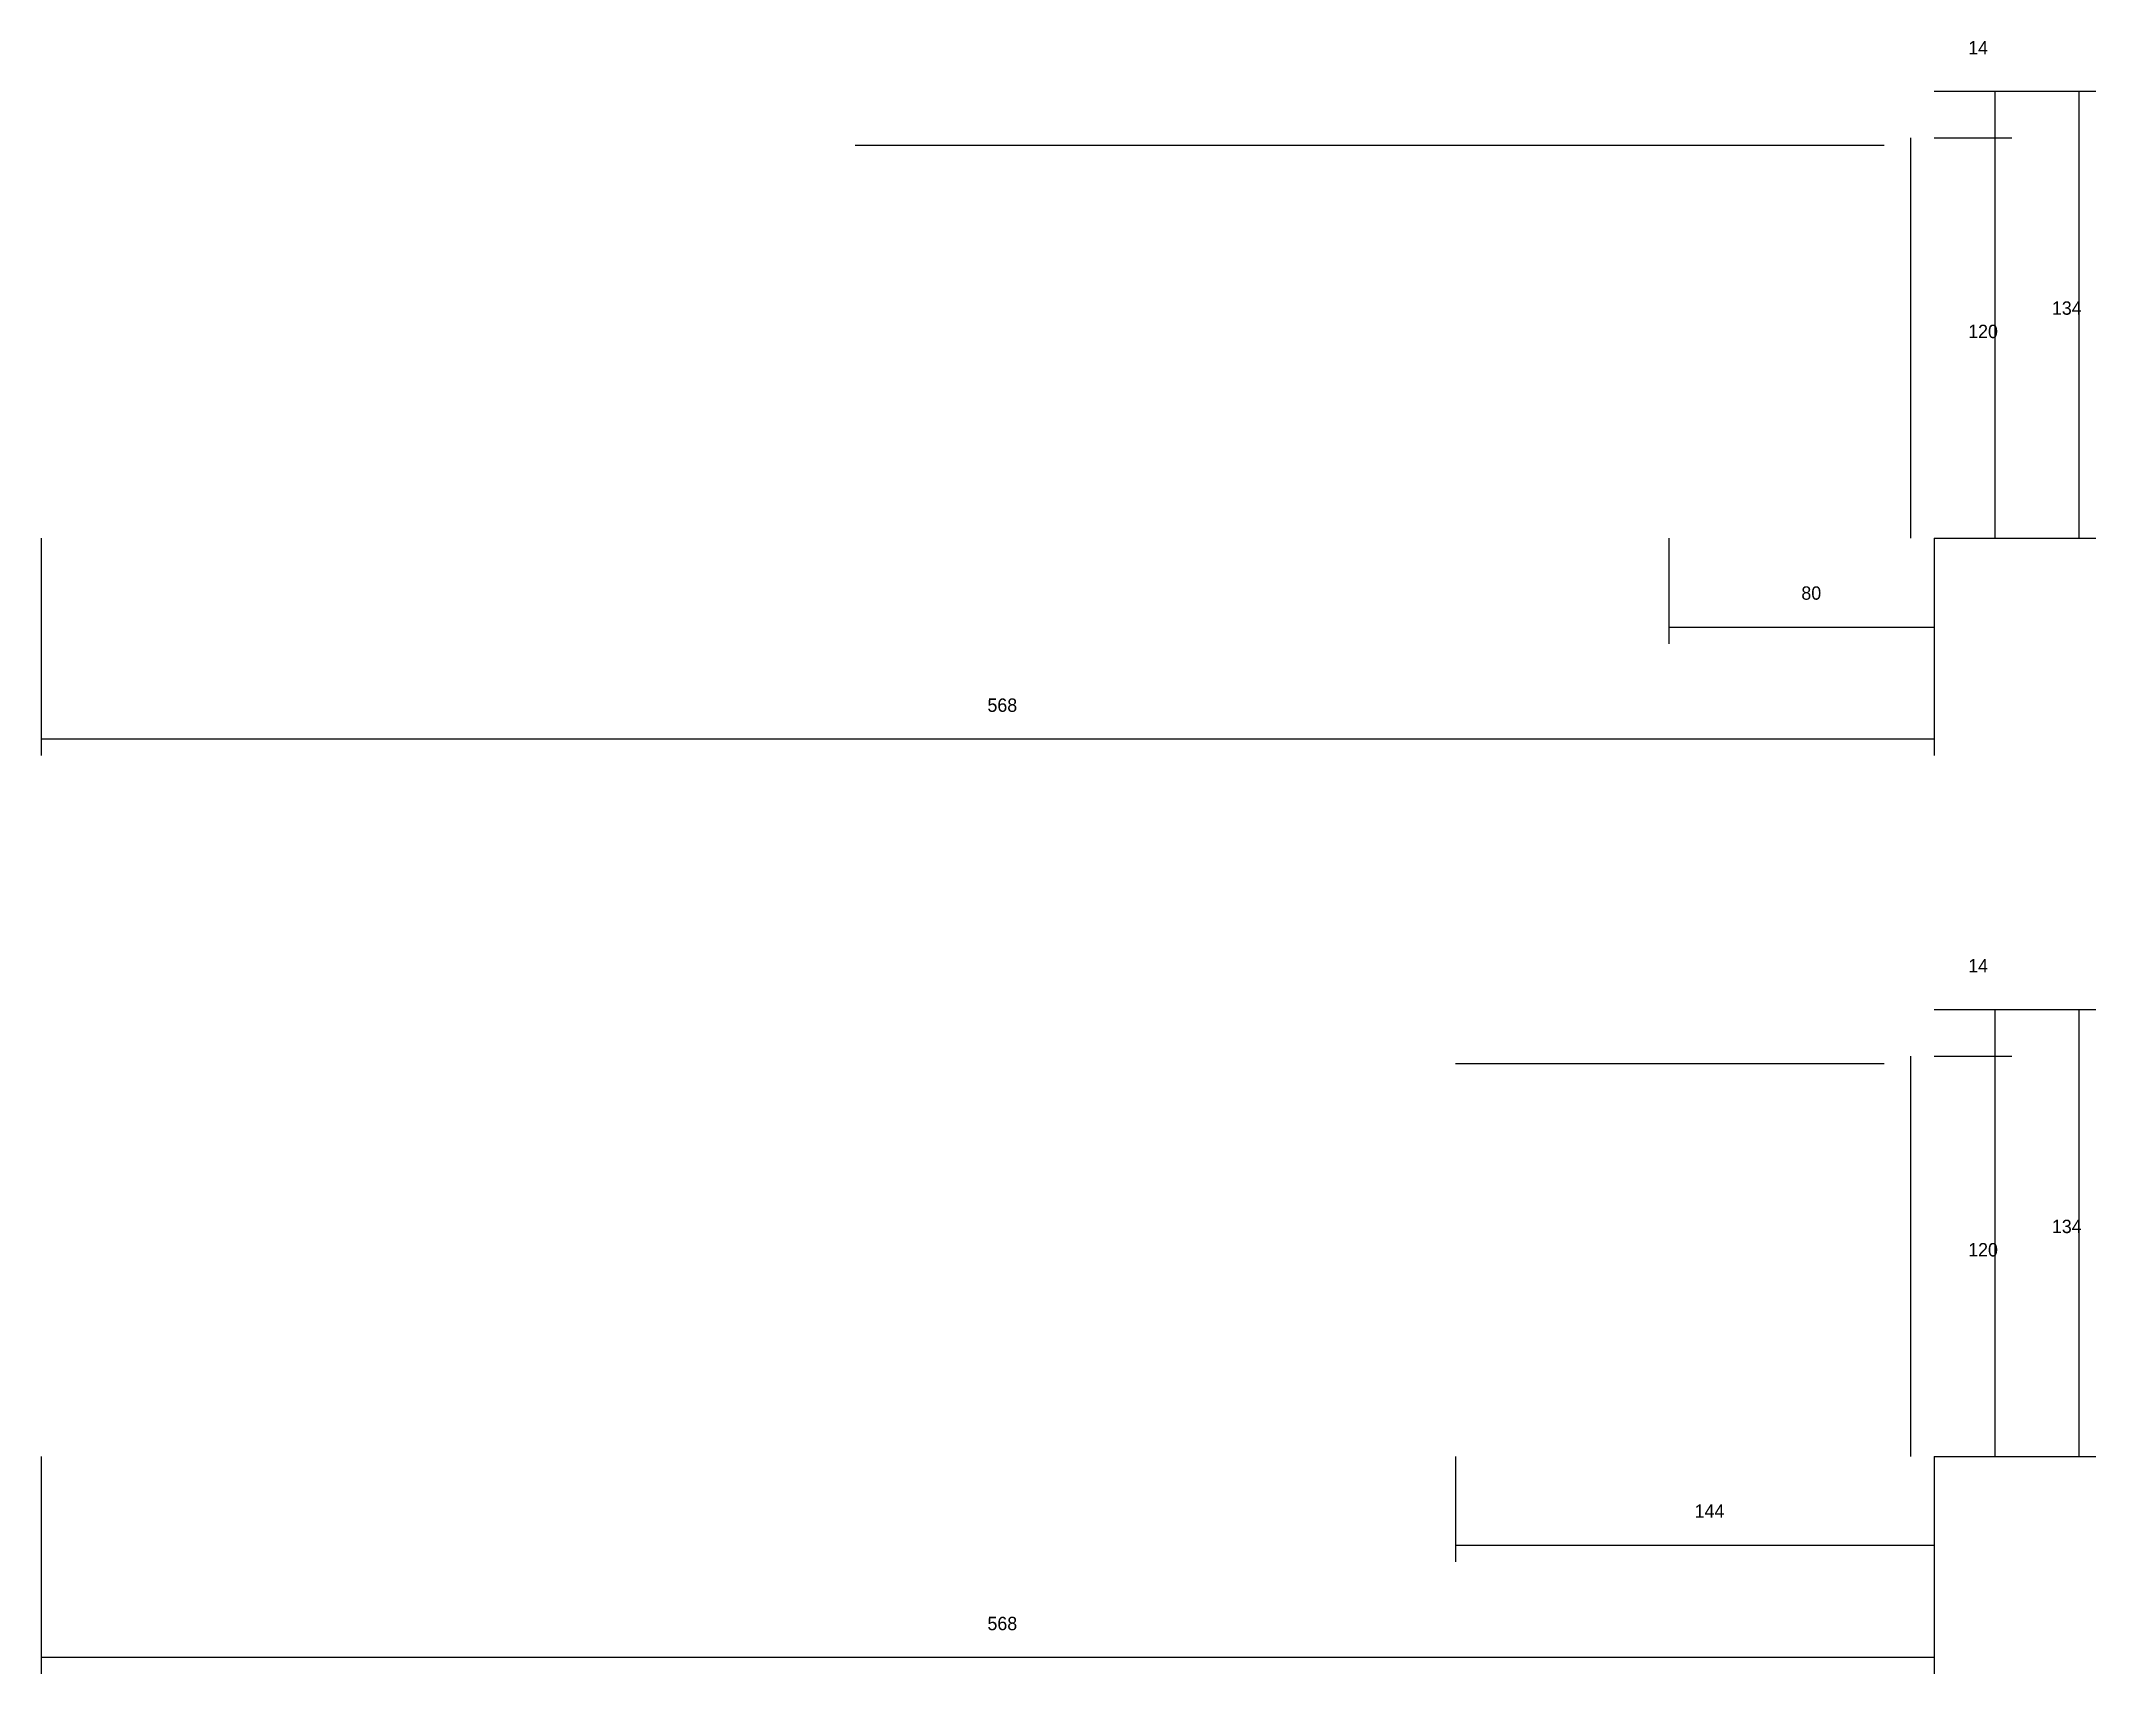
# Model space of a CAD drawing. Header units: metres. Extents: x 4890 to 7004, y 9014 to 10343.
# Drawn here: x 4890 to 5506, y 9826 to 10316 of the extents above; entities that cross this region are included whole.
import ezdxf

# ---------------------------------------------------------------- set-up
doc = ezdxf.new("R2010")
doc.units = ezdxf.units.M
doc.layers.add('COTA', color=241, linetype='Continuous')
doc.layers.add('SARR_2.2x7', color=40, linetype='Continuous')

msp = doc.modelspace()

# ---------------------------------------------------------------- texts
at = {"layer": 'COTA'}
for s, p in [('14', (5467.4, 10311.5)), ('134', (5492.5, 10233.5)), ('120', (5467.4, 10226.5)), ('80', (5417.4, 10148.1)), ('568', (5173.4, 10114.5)), ('14', (5467.4, 10036.4)), ('134', (5492.5, 9958.3)), ('120', (5467.4, 9951.3)), ('144', (5385.4, 9873)), ('568', (5173.4, 9839.3))]:
    msp.add_text(s, height=4, dxfattribs=at).set_placement(p)

# ---------------------------------------------------------------- linework, layer by layer
at = {"layer": 'COTA'}
for p, q in [((5457.2, 10300.5), (5480.5, 10300.5)), ((5457.2, 10300.5), (5505.7, 10300.5)), ((5475.5, 10286.5), (5475.5, 10300.5)), ((5500.7, 10166.5), (5500.7, 10300.5)), ((5457.2, 10286.5), (5480.5, 10286.5)), ((5457.2, 10286.5), (5480.5, 10286.5)), ((5475.5, 10166.5), (5475.5, 10286.5)), ((4889.7, 10166.5), (4889.7, 10101.4)), ((5377.7, 10166.5), (5377.7, 10134.9)), ((5457.2, 10166.5), (5457.2, 10134.9)), ((5457.2, 10166.5), (5457.2, 10101.4)), ((5457.2, 10166.5), (5480.5, 10166.5)), ((5457.2, 10166.5), (5505.7, 10166.5)), ((5377.7, 10139.9), (5457.2, 10139.9)), ((4889.7, 10106.4), (5457.2, 10106.4)), ((5457.2, 10025.3), (5480.5, 10025.3)), ((5457.2, 10025.3), (5505.7, 10025.3)), ((5475.5, 10011.3), (5475.5, 10025.3)), ((5500.7, 9891.3), (5500.7, 10025.3)), ((5457.2, 10011.3), (5480.5, 10011.3)), ((5457.2, 10011.3), (5480.5, 10011.3)), ((5475.5, 9891.3), (5475.5, 10011.3)), ((4889.7, 9891.3), (4889.7, 9826.2)), ((5313.7, 9891.3), (5313.7, 9859.8)), ((5457.2, 9891.3), (5457.2, 9859.8)), ((5457.2, 9891.3), (5457.2, 9826.2)), ((5457.2, 9891.3), (5480.5, 9891.3)), ((5457.2, 9891.3), (5505.7, 9891.3)), ((5313.7, 9864.8), (5457.2, 9864.8)), ((4889.7, 9831.2), (5457.2, 9831.2))]:
    msp.add_line(p, q, dxfattribs=at)
at = {"layer": 'SARR_2.2x7'}
for p, q in [((5133.7, 10284.3), (5442.2, 10284.3)), ((5450.2, 10166.5), (5450.2, 10286.5)), ((5450.2, 9891.3), (5450.2, 10011.3)), ((5313.7, 10009.1), (5442.2, 10009.1))]:
    msp.add_line(p, q, dxfattribs=at)

msp.set_redraw_order([(e.dxf.handle, doc.entitydb.next_handle()) for e in msp.query("TEXT MTEXT ATTDEF DIMENSION ARC_DIMENSION")])  # texts and dimensions are drawn at this point

doc.saveas('drawing.dxf')
